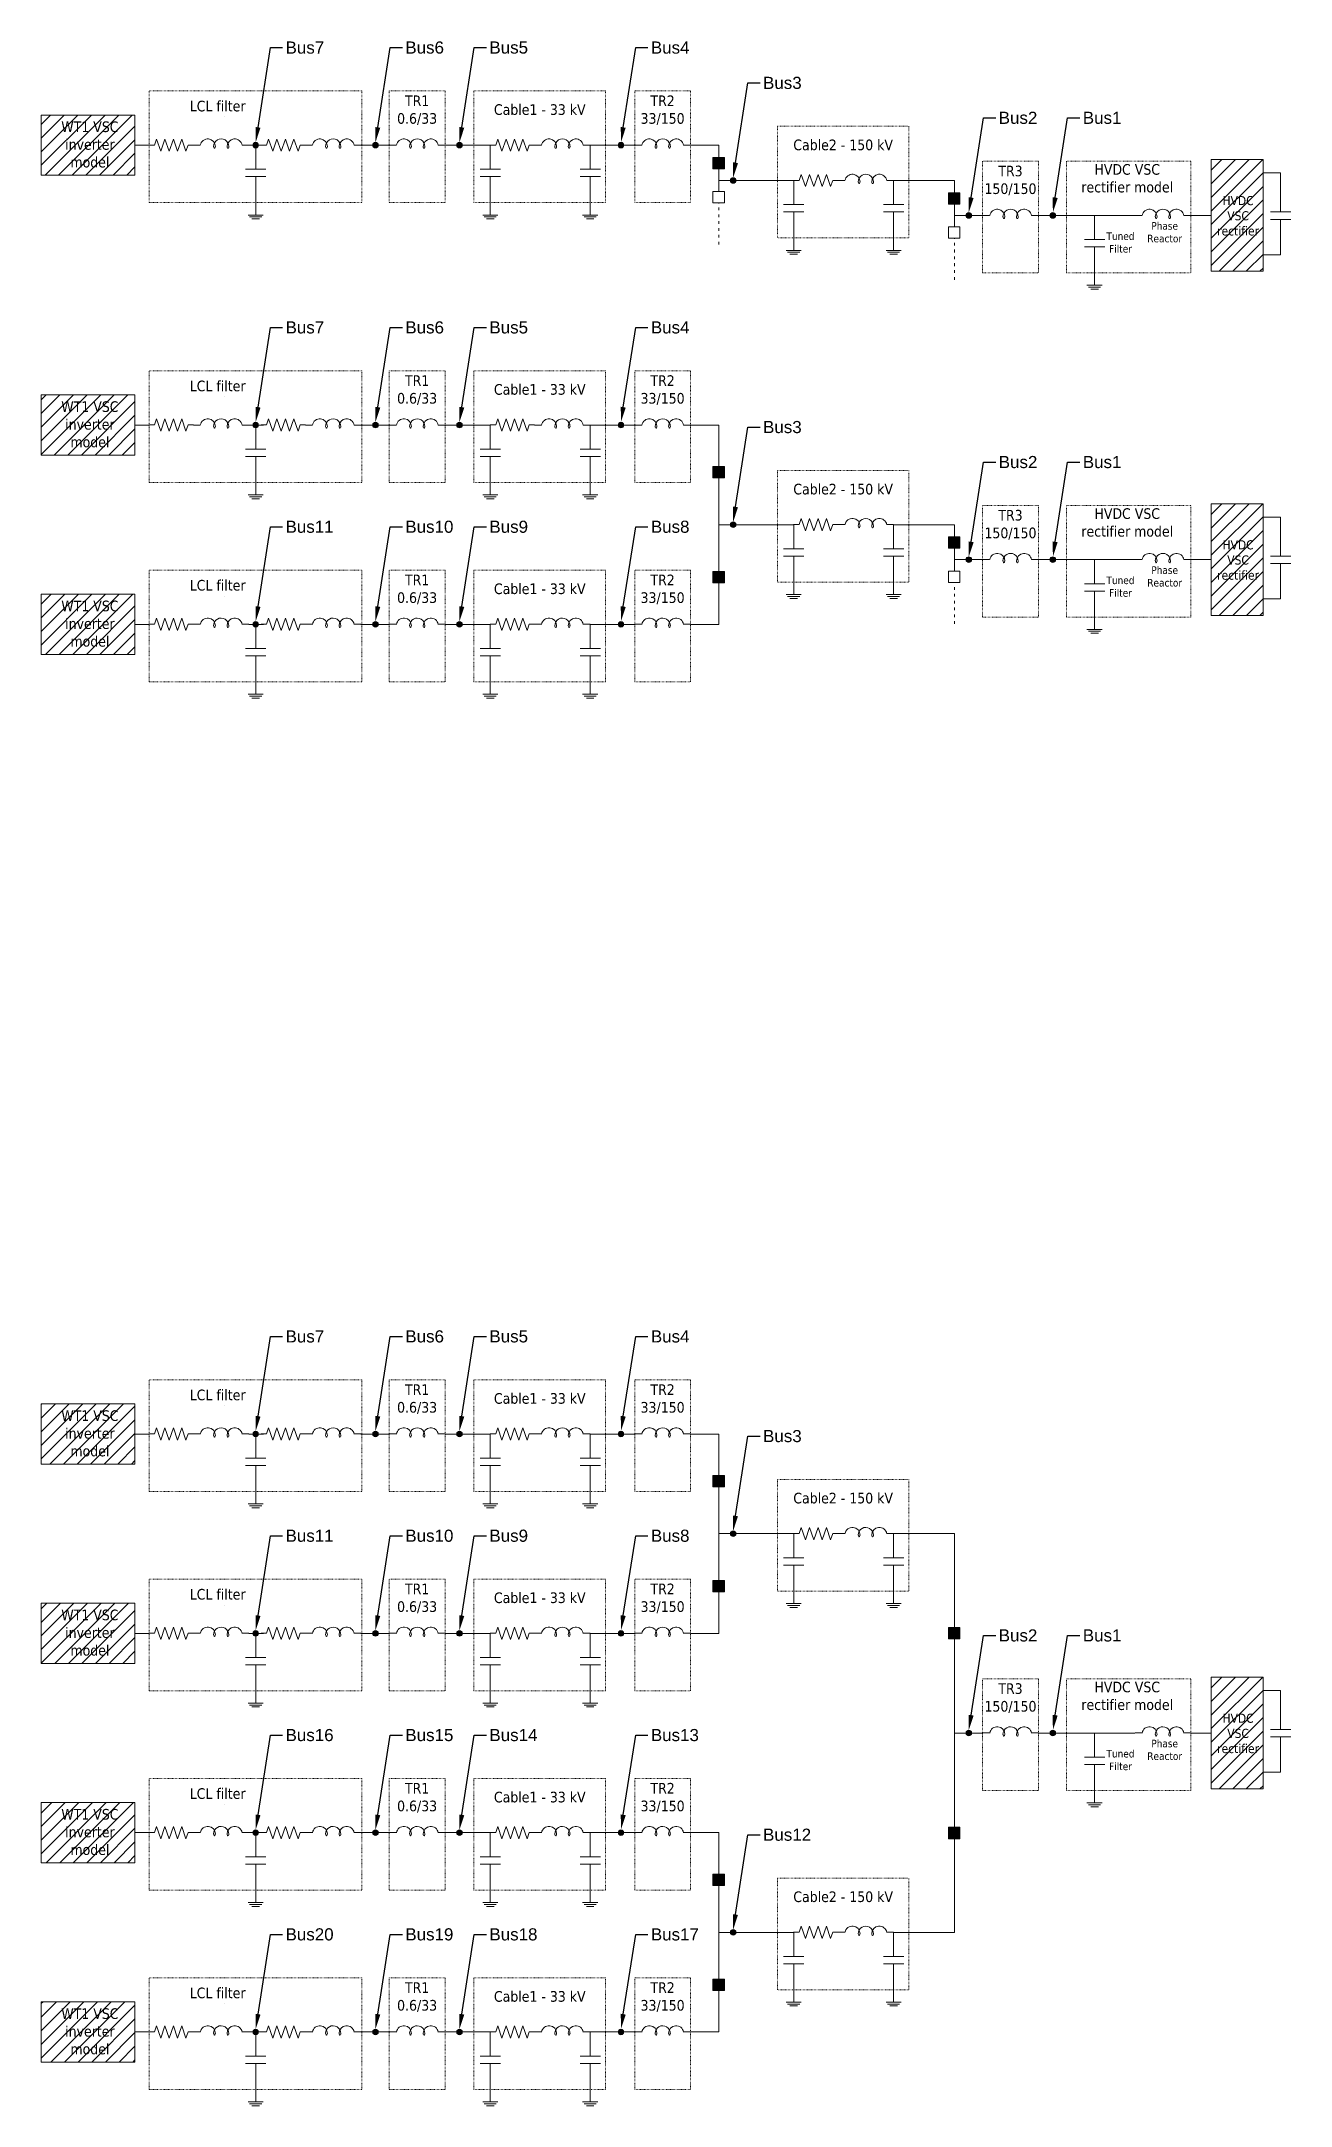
# Model space of a CAD drawing. Header units: millimetres. Extents: x 4328 to 5468, y 449 to 2965.
# Drawn here: x 4458 to 4732, y 2074.9 to 2527.6 of the extents above; entities that cross this region are included whole.
import ezdxf
from ezdxf import colors
from ezdxf.entities.mleader import LeaderData, LeaderLine
from ezdxf.math import Vec2, Vec3

# ---------------------------------------------------------------- set-up
doc = ezdxf.new("R2010")
doc.units = ezdxf.units.MM
doc.linetypes.add('ACAD_ISO03W100', pattern=[30, 12, -18])
doc.layers.get('0').update_dxf_attribs({"lineweight": 18})
doc.layers.add('przypisy', color=7, linetype='ACAD_ISO03W100', lineweight=9)
doc.styles.get("Standard").update_dxf_attribs({"font": 'arial.ttf'})
doc.styles.add('Tahoma', font='tahoma.ttf')
pattern_1 = [(45, (3066.6773, 1619.7054), (-1.4929676, 1.4929676), [])]
pattern_2 = [(45, (3066.6773, 1699.6446), (-1.4929676, 1.4929676), [])]

msp = doc.modelspace()

# ---------------------------------------------------------------- texts
at = {"attachment_point": 5, "style": 'Tahoma'}
for s, width, insert, char_height in [('LCL filter', 94.212, (4496.66, 2513.38), 2.328), ('TR1\\P0.6/33', 94.212, (4540.41, 2512.48), 2.328), ('Cable1 - 33 kV', 94.212, (4567.31, 2512.61), 2.3275), ('TR2\\P33/150', 94.212, (4594.25, 2512.48), 2.328), ('WT1 VSC inverter model', 16.5208, (4468.64, 2504.96), 2.3275), ('Cable2 - 150 kV', 94.212, (4633.85, 2504.87), 2.3275), ('TR3\\P150/150', 94.212, (4670.55, 2497.08), 2.328), ('HVDC VSC rectifier model', 23.2325, (4696.16, 2497.55), 2.3275), ('HVDC\\PVSC\\Prectifier', 19.8691, (4720.47, 2489.33), 1.995), ('Tuned\\PFilter', 94.212, (4694.68, 2483.48), 1.663), ('Phase\\PReactor', 94.212, (4704.37, 2485.73), 1.663), ('TR1\\P0.6/33', 94.212, (4540.41, 2451.12), 2.328), ('TR2\\P33/150', 94.212, (4594.25, 2451.12), 2.328), ('LCL filter', 94.212, (4496.66, 2452.01), 2.328), ('Cable1 - 33 kV', 94.212, (4567.31, 2451.25), 2.3275), ('WT1 VSC inverter model', 15.5002, (4468.64, 2443.6), 2.3275), ('Cable2 - 150 kV', 94.212, (4633.85, 2429.39), 2.3275), ('TR3\\P150/150', 94.212, (4670.55, 2421.6), 2.328), ('HVDC VSC rectifier model', 24.8079, (4696.16, 2422.08), 2.3275), ('HVDC\\PVSC\\Prectifier', 19.8691, (4720.47, 2413.85), 1.995), ('LCL filter', 94.212, (4496.66, 2408.31), 2.328), ('TR1\\P0.6/33', 94.212, (4540.41, 2407.41), 2.328), ('Cable1 - 33 kV', 94.212, (4567.31, 2407.54), 2.3275), ('TR2\\P33/150', 94.212, (4594.25, 2407.41), 2.328), ('Tuned\\PFilter', 94.212, (4694.68, 2408.01), 1.663), ('Phase\\PReactor', 94.212, (4704.37, 2410.25), 1.663), ('WT1 VSC inverter model', 16.8227, (4468.64, 2399.89), 2.3275), ('LCL filter', 94.212, (4496.66, 2230.77), 2.328), ('TR1\\P0.6/33', 94.212, (4540.41, 2229.87), 2.328), ('TR2\\P33/150', 94.212, (4594.25, 2229.87), 2.328), ('WT1 VSC inverter model', 14.7696, (4468.64, 2222.35), 2.3275), ('Cable1 - 33 kV', 94.212, (4567.31, 2230), 2.3275), ('Cable2 - 150 kV', 94.212, (4633.85, 2208.15), 2.3275), ('LCL filter', 94.212, (4496.66, 2187.06), 2.328), ('TR1\\P0.6/33', 94.212, (4540.41, 2186.17), 2.328), ('Cable1 - 33 kV', 94.212, (4567.31, 2186.3), 2.3275), ('TR2\\P33/150', 94.212, (4594.25, 2186.17), 2.328), ('WT1 VSC inverter model', 15.9428, (4468.64, 2178.65), 2.3275), ('TR3\\P150/150', 94.212, (4670.55, 2164.31), 2.328), ('HVDC VSC rectifier model', 25.4939, (4696.16, 2164.79), 2.3275), ('HVDC\\PVSC\\Prectifier', 19.8691, (4720.47, 2156.56), 1.995), ('Phase\\PReactor', 94.212, (4704.37, 2152.96), 1.663), ('Tuned\\PFilter', 94.212, (4694.68, 2150.72), 1.663), ('TR1\\P0.6/33', 94.212, (4540.41, 2142.46), 2.328), ('TR2\\P33/150', 94.212, (4594.25, 2142.46), 2.328), ('LCL filter', 94.212, (4496.66, 2143.36), 2.328), ('Cable1 - 33 kV', 94.212, (4567.31, 2142.59), 2.3275), ('WT1 VSC inverter model', 14.183, (4468.64, 2134.94), 2.3275), ('Cable2 - 150 kV', 94.212, (4633.85, 2120.74), 2.3275), ('LCL filter', 94.212, (4496.66, 2099.65), 2.328), ('TR1\\P0.6/33', 94.212, (4540.41, 2098.75), 2.328), ('TR2\\P33/150', 94.212, (4594.25, 2098.75), 2.328), ('WT1 VSC inverter model', 13.5964, (4468.64, 2091.23), 2.3275), ('Cable1 - 33 kV', 94.212, (4567.31, 2098.88), 2.3275)]:
    msp.add_mtext_dynamic_manual_height_columns(s, width=width, gutter_width=12.5, heights=[0], dxfattribs=dict(at, insert=insert, char_height=char_height))

# ---------------------------------------------------------------- blocks, each defined once
blk = doc.blocks.new('kondensator')
for p, q in [((3373.5, 1419.1), (3378, 1419.1)), ((3378, 1419.1), (3389.4, 1419.1)), ((3389.4, 1425.8), (3389.4, 1412.4)), ((3394.3, 1425.8), (3394.3, 1412.4)), ((3394.3, 1419.1), (3405.7, 1419.1)), ((3405.7, 1419.1), (3410.1, 1419.1))]:
    blk.add_line(p, q)
blk = doc.blocks.new('uziemienie')
for p, q in [((3391.8, 1403.2), (3391.8, 1393.7)), ((3386.8, 1393.7), (3396.8, 1393.7)), ((3387.8, 1392.5), (3395.8, 1392.5)), ((3389.3, 1391.2), (3394.3, 1391.2))]:
    blk.add_line(p, q)
blk = doc.blocks.new('rezystor')
for p, q in [((3373.5, 1435), (3378, 1435)), ((3378, 1435), (3379.7, 1430)), ((3379.7, 1430), (3383.2, 1440)), ((3383.2, 1440), (3386.6, 1430)), ((3386.6, 1430), (3390.1, 1440)), ((3390.1, 1440), (3393.6, 1430)), ((3393.6, 1430), (3397, 1440)), ((3397, 1440), (3400.5, 1430)), ((3400.5, 1430), (3404, 1440)), ((3404, 1440), (3405.7, 1435)), ((3405.7, 1435), (3410.1, 1435))]:
    blk.add_line(p, q)
blk = doc.blocks.new('cewka')
for p, q in [((3373.5, 1451.9), (3378, 1451.9)), ((3405.6, 1451.9), (3410.1, 1451.9))]:
    blk.add_line(p, q)
for centre, radius, start, end in [((3383, 1451), 5, 358.7609, 170.1938), ((3391.8, 1451), 5, 358.7609, 180), ((3400.7, 1451), 5, 9.8062, 180), ((3396.3, 1451), 0.575, 349.1583, 10.8417)]:
    blk.add_arc(centre, radius, start, end)
for centre in [(3387.4, 1451), (3396.3, 1451)]:
    blk.add_ellipse(centre, major_axis=(0, -1.2), ratio=0.473983, start_param=4.712389, end_param=7.853982)

# ---------------------------------------------------------------- hatches: boundary and pattern name
at = {"transparency": 33554534}
h = msp.add_hatch(dxfattribs=at)
h.set_pattern_fill('ANSI31', color=256, scale=0.665)
h.set_pattern_definition(pattern_1)
h.paths.add_polyline_path([(4457.98, 2498.24), (4478.52, 2498.24), (4478.52, 2511.42), (4457.98, 2511.42)])
h.paths.add_polyline_path([(4461.5, 2498.62), (4475.79, 2498.62), (4475.79, 2511.53), (4461.5, 2511.53)], flags=9)
h = msp.add_hatch(color=256)
edge = h.paths.add_edge_path()
edge.add_arc((4505, 2504.83), 0.613, 0, 360)
h = msp.add_hatch(color=256)
edge = h.paths.add_edge_path()
edge.add_arc((4531.27, 2504.83), 0.613, 0, 360)
h = msp.add_hatch(color=256)
edge = h.paths.add_edge_path()
edge.add_arc((4549.7, 2504.83), 0.613, 0, 360)
h = msp.add_hatch(color=256)
edge = h.paths.add_edge_path()
edge.add_arc((4585.11, 2504.83), 0.613, 0, 360)
at = {"true_color": 0x939598}
h = msp.add_hatch(color=252, dxfattribs=at)
h.dxf.hatch_style = 1
h.paths.add_polyline_path([(4607.8, 2502.14), (4605.3, 2502.14), (4605.3, 2499.65), (4607.8, 2499.65)])
at = {"transparency": 33554534}
h = msp.add_hatch(dxfattribs=at)
h.set_pattern_fill('ANSI31', color=256, scale=0.665)
h.set_pattern_definition([(45, (3114.5385, 1457.66), (-1.4929676, 1.4929676), [])])
h.paths.add_polyline_path([(4725.97, 2501.67), (4714.59, 2501.67), (4714.59, 2477.17), (4725.97, 2477.17)])
h.paths.add_polyline_path([(4715.3, 2483.87), (4725.47, 2483.87), (4725.47, 2494.97), (4715.3, 2494.97)], flags=24)
h = msp.add_hatch(color=256)
edge = h.paths.add_edge_path()
edge.add_arc((4609.73, 2497.08), 0.613, 0, 360)
at = {"true_color": 0x939598}
h = msp.add_hatch(color=252, dxfattribs=at)
h.dxf.hatch_style = 1
h.paths.add_polyline_path([(4659.48, 2494.4), (4656.99, 2494.4), (4656.99, 2491.9), (4659.48, 2491.9)])
h = msp.add_hatch(color=256)
edge = h.paths.add_edge_path()
edge.add_arc((4661.41, 2489.42), 0.613, 0, 360)
h = msp.add_hatch(color=256)
edge = h.paths.add_edge_path()
edge.add_arc((4679.85, 2489.42), 0.613, 0, 360)
at = {"transparency": 33554534}
h = msp.add_hatch(dxfattribs=at)
h.set_pattern_fill('ANSI31', color=256, scale=0.665)
h.set_pattern_definition(pattern_2)
h.paths.add_polyline_path([(4478.52, 2436.88), (4478.52, 2450.05), (4457.98, 2450.05), (4457.98, 2436.88)])
h.paths.add_polyline_path([(4461.5, 2437.25), (4475.79, 2437.25), (4475.79, 2450.16), (4461.5, 2450.16)], flags=9)
h = msp.add_hatch(color=256)
edge = h.paths.add_edge_path()
edge.add_arc((4505, 2443.46), 0.613, 0, 360)
h = msp.add_hatch(color=256)
edge = h.paths.add_edge_path()
edge.add_arc((4531.27, 2443.46), 0.613, 0, 360)
h = msp.add_hatch(color=256)
edge = h.paths.add_edge_path()
edge.add_arc((4549.7, 2443.46), 0.613, 0, 360)
h = msp.add_hatch(color=256)
edge = h.paths.add_edge_path()
edge.add_arc((4585.11, 2443.46), 0.613, 0, 360)
at = {"true_color": 0x939598}
h = msp.add_hatch(color=252, dxfattribs=at)
h.dxf.hatch_style = 1
h.paths.add_polyline_path([(4607.8, 2434.37), (4605.3, 2434.37), (4605.3, 2431.87), (4607.8, 2431.87)])
h = msp.add_hatch(color=256)
edge = h.paths.add_edge_path()
edge.add_arc((4609.73, 2421.61), 0.613, 0, 360)
at = {"transparency": 33554534}
h = msp.add_hatch(dxfattribs=at)
h.set_pattern_fill('ANSI31', color=256, scale=0.665)
h.set_pattern_definition([(45, (3114.5385, 1382.1855), (-1.4929676, 1.4929676), [])])
h.paths.add_polyline_path([(4725.97, 2426.2), (4714.59, 2426.2), (4714.59, 2401.7), (4725.97, 2401.7)])
h.paths.add_polyline_path([(4715.3, 2408.4), (4725.47, 2408.4), (4725.47, 2419.49), (4715.3, 2419.49)], flags=24)
at = {"true_color": 0x939598}
h = msp.add_hatch(color=252, dxfattribs=at)
h.dxf.hatch_style = 1
h.paths.add_polyline_path([(4659.48, 2418.92), (4656.99, 2418.92), (4656.99, 2416.43), (4659.48, 2416.43)])
h = msp.add_hatch(color=256)
edge = h.paths.add_edge_path()
edge.add_arc((4661.41, 2413.95), 0.613, 0, 360)
h = msp.add_hatch(color=256)
edge = h.paths.add_edge_path()
edge.add_arc((4679.85, 2413.95), 0.613, 0, 360)
h = msp.add_hatch(color=252, dxfattribs=at)
h.dxf.hatch_style = 1
h.paths.add_polyline_path([(4607.8, 2411.35), (4605.3, 2411.35), (4605.3, 2408.85), (4607.8, 2408.85)])
at = {"transparency": 33554534}
h = msp.add_hatch(dxfattribs=at)
h.set_pattern_fill('ANSI31', color=256, scale=0.665)
h.set_pattern_definition(pattern_2)
h.paths.add_polyline_path([(4457.98, 2393.17), (4478.52, 2393.17), (4478.52, 2406.34), (4457.98, 2406.34)])
h.paths.add_polyline_path([(4461.5, 2393.55), (4475.79, 2393.55), (4475.79, 2406.45), (4461.5, 2406.45)], flags=9)
h = msp.add_hatch(color=256)
edge = h.paths.add_edge_path()
edge.add_arc((4505, 2399.76), 0.613, 0, 360)
h = msp.add_hatch(color=256)
edge = h.paths.add_edge_path()
edge.add_arc((4531.27, 2399.76), 0.613, 0, 360)
h = msp.add_hatch(color=256)
edge = h.paths.add_edge_path()
edge.add_arc((4549.7, 2399.76), 0.613, 0, 360)
h = msp.add_hatch(color=256)
edge = h.paths.add_edge_path()
edge.add_arc((4585.11, 2399.76), 0.613, 0, 360)
h = msp.add_hatch(dxfattribs=at)
h.set_pattern_fill('ANSI31', color=256, scale=0.665)
h.set_pattern_definition(pattern_1)
h.paths.add_polyline_path([(4457.98, 2215.63), (4478.52, 2215.63), (4478.52, 2228.81), (4457.98, 2228.81)])
h.paths.add_polyline_path([(4461.5, 2216.01), (4475.79, 2216.01), (4475.79, 2228.92), (4461.5, 2228.92)], flags=9)
h = msp.add_hatch(color=256)
edge = h.paths.add_edge_path()
edge.add_arc((4505, 2222.22), 0.613, 0, 360)
h = msp.add_hatch(color=256)
edge = h.paths.add_edge_path()
edge.add_arc((4531.27, 2222.22), 0.613, 0, 360)
h = msp.add_hatch(color=256)
edge = h.paths.add_edge_path()
edge.add_arc((4549.7, 2222.22), 0.613, 0, 360)
h = msp.add_hatch(color=256)
edge = h.paths.add_edge_path()
edge.add_arc((4585.11, 2222.22), 0.613, 0, 360)
at = {"true_color": 0x939598}
h = msp.add_hatch(color=252, dxfattribs=at)
h.dxf.hatch_style = 1
h.paths.add_polyline_path([(4607.8, 2213.12), (4605.3, 2213.12), (4605.3, 2210.63), (4607.8, 2210.63)])
h = msp.add_hatch(color=256)
edge = h.paths.add_edge_path()
edge.add_arc((4609.73, 2200.37), 0.613, 0, 360)
h = msp.add_hatch(color=252, dxfattribs=at)
h.dxf.hatch_style = 1
h.paths.add_polyline_path([(4607.8, 2190.1), (4605.3, 2190.1), (4605.3, 2187.61), (4607.8, 2187.61)])
at = {"transparency": 33554534}
h = msp.add_hatch(dxfattribs=at)
h.set_pattern_fill('ANSI31', color=256, scale=0.665)
h.set_pattern_definition(pattern_1)
h.paths.add_polyline_path([(4457.98, 2171.92), (4478.52, 2171.92), (4478.52, 2185.1), (4457.98, 2185.1)])
h.paths.add_polyline_path([(4461.5, 2172.3), (4475.79, 2172.3), (4475.79, 2185.21), (4461.5, 2185.21)], flags=9)
h = msp.add_hatch(color=256)
edge = h.paths.add_edge_path()
edge.add_arc((4505, 2178.51), 0.613, 0, 360)
h = msp.add_hatch(color=256)
edge = h.paths.add_edge_path()
edge.add_arc((4531.27, 2178.51), 0.613, 0, 360)
h = msp.add_hatch(color=256)
edge = h.paths.add_edge_path()
edge.add_arc((4549.7, 2178.51), 0.613, 0, 360)
h = msp.add_hatch(color=256)
edge = h.paths.add_edge_path()
edge.add_arc((4585.11, 2178.51), 0.613, 0, 360)
at = {"true_color": 0x939598}
h = msp.add_hatch(color=252, dxfattribs=at)
h.dxf.hatch_style = 1
h.paths.add_polyline_path([(4659.48, 2179.83), (4656.99, 2179.83), (4656.99, 2177.33), (4659.48, 2177.33)])
at = {"transparency": 33554534}
h = msp.add_hatch(dxfattribs=at)
h.set_pattern_fill('ANSI31', color=256, scale=0.665)
h.set_pattern_definition([(45, (3114.5385, 1124.896), (-1.4929676, 1.4929676), [])])
h.paths.add_polyline_path([(4725.97, 2168.91), (4714.59, 2168.91), (4714.59, 2144.41), (4725.97, 2144.41)])
h.paths.add_polyline_path([(4715.3, 2151.11), (4725.47, 2151.11), (4725.47, 2162.21), (4715.3, 2162.21)], flags=24)
h = msp.add_hatch(color=256)
edge = h.paths.add_edge_path()
edge.add_arc((4661.41, 2156.66), 0.613, 0, 360)
h = msp.add_hatch(color=256)
edge = h.paths.add_edge_path()
edge.add_arc((4679.85, 2156.66), 0.613, 0, 360)
h = msp.add_hatch(dxfattribs=at)
h.set_pattern_fill('ANSI31', color=256, scale=0.665)
h.set_pattern_definition(pattern_1)
h.paths.add_polyline_path([(4457.98, 2128.22), (4478.52, 2128.22), (4478.52, 2141.39), (4457.98, 2141.39)])
h.paths.add_polyline_path([(4461.5, 2128.6), (4475.79, 2128.6), (4475.79, 2141.5), (4461.5, 2141.5)], flags=9)
h = msp.add_hatch(color=256)
edge = h.paths.add_edge_path()
edge.add_arc((4505, 2134.81), 0.613, 0, 360)
h = msp.add_hatch(color=256)
edge = h.paths.add_edge_path()
edge.add_arc((4531.27, 2134.81), 0.613, 0, 360)
h = msp.add_hatch(color=256)
edge = h.paths.add_edge_path()
edge.add_arc((4549.7, 2134.81), 0.613, 0, 360)
h = msp.add_hatch(color=256)
edge = h.paths.add_edge_path()
edge.add_arc((4585.11, 2134.81), 0.613, 0, 360)
at = {"true_color": 0x939598}
h = msp.add_hatch(color=252, dxfattribs=at)
h.dxf.hatch_style = 1
h.paths.add_polyline_path([(4659.48, 2135.98), (4656.99, 2135.98), (4656.99, 2133.49), (4659.48, 2133.49)])
h = msp.add_hatch(color=252, dxfattribs=at)
h.dxf.hatch_style = 1
h.paths.add_polyline_path([(4607.8, 2125.71), (4605.3, 2125.71), (4605.3, 2123.22), (4607.8, 2123.22)])
h = msp.add_hatch(color=256)
edge = h.paths.add_edge_path()
edge.add_arc((4609.73, 2112.95), 0.613, 0, 360)
h = msp.add_hatch(color=252, dxfattribs=at)
h.dxf.hatch_style = 1
h.paths.add_polyline_path([(4607.8, 2102.69), (4605.3, 2102.69), (4605.3, 2100.19), (4607.8, 2100.19)])
at = {"transparency": 33554534}
h = msp.add_hatch(dxfattribs=at)
h.set_pattern_fill('ANSI31', color=256, scale=0.665)
h.set_pattern_definition(pattern_1)
h.paths.add_polyline_path([(4457.98, 2084.51), (4478.52, 2084.51), (4478.52, 2097.69), (4457.98, 2097.69)])
h.paths.add_polyline_path([(4461.5, 2084.89), (4475.79, 2084.89), (4475.79, 2097.8), (4461.5, 2097.8)], flags=9)
h = msp.add_hatch(color=256)
edge = h.paths.add_edge_path()
edge.add_arc((4505, 2091.1), 0.613, 0, 360)
h = msp.add_hatch(color=256)
edge = h.paths.add_edge_path()
edge.add_arc((4531.27, 2091.1), 0.613, 0, 360)
h = msp.add_hatch(color=256)
edge = h.paths.add_edge_path()
edge.add_arc((4549.7, 2091.1), 0.613, 0, 360)
h = msp.add_hatch(color=256)
edge = h.paths.add_edge_path()
edge.add_arc((4585.11, 2091.1), 0.613, 0, 360)

# ---------------------------------------------------------------- linework, layer by layer
for p, q in [((4478.52, 2504.83), (4481.61, 2504.83)), ((4503.52, 2504.83), (4506.7, 2504.83)), ((4528.09, 2504.83), (4531.27, 2504.83)), ((4531.27, 2504.83), (4534.36, 2504.83)), ((4546.53, 2504.83), (4549.7, 2504.83)), ((4549.7, 2504.83), (4556.45, 2504.83)), ((4578.36, 2504.83), (4585.11, 2504.83)), ((4585.11, 2504.83), (4588.2, 2504.83)), ((4600.37, 2504.83), (4606.55, 2504.83)), ((4606.55, 2504.83), (4606.55, 2502.14)), ((4606.55, 2499.65), (4606.55, 2494.65)), ((4729.79, 2498.76), (4725.97, 2498.76)), ((4729.79, 2495.45), (4729.79, 2498.76)), ((4606.55, 2497.08), (4619.91, 2497.08)), ((4619.91, 2497.08), (4623, 2497.08)), ((4644.91, 2497.08), (4648.09, 2497.08)), ((4648.09, 2497.08), (4658.24, 2497.08)), ((4658.24, 2497.08), (4658.24, 2486.9)), ((4658.24, 2489.42), (4661.41, 2489.42)), ((4661.41, 2489.42), (4664.5, 2489.42)), ((4676.67, 2489.42), (4679.85, 2489.42)), ((4679.85, 2489.42), (4697.84, 2489.42)), ((4710.08, 2489.42), (4714.59, 2489.42)), ((4729.79, 2480.8), (4725.97, 2480.8)), ((4729.79, 2483.28), (4729.79, 2480.8)), ((4478.52, 2443.46), (4481.61, 2443.46)), ((4503.52, 2443.46), (4506.7, 2443.46)), ((4528.09, 2443.46), (4531.27, 2443.46)), ((4531.27, 2443.46), (4534.36, 2443.46)), ((4546.53, 2443.46), (4549.7, 2443.46)), ((4549.7, 2443.46), (4556.45, 2443.46)), ((4578.36, 2443.46), (4585.11, 2443.46)), ((4585.11, 2443.46), (4588.2, 2443.46)), ((4600.37, 2443.46), (4606.55, 2443.46)), ((4606.55, 2443.46), (4606.55, 2434.37)), ((4606.55, 2431.87), (4606.55, 2421.61)), ((4729.79, 2423.28), (4725.97, 2423.28)), ((4729.79, 2419.98), (4729.79, 2423.28)), ((4606.55, 2421.61), (4619.91, 2421.61)), ((4606.55, 2411.35), (4606.55, 2421.61)), ((4619.91, 2421.61), (4623, 2421.61)), ((4644.91, 2421.61), (4648.09, 2421.61)), ((4648.09, 2421.61), (4658.24, 2421.61)), ((4658.24, 2421.61), (4658.24, 2418.92)), ((4658.24, 2416.43), (4658.24, 2411.43)), ((4658.24, 2413.95), (4661.41, 2413.95)), ((4661.41, 2413.95), (4664.5, 2413.95)), ((4676.67, 2413.95), (4679.85, 2413.95)), ((4679.85, 2413.95), (4697.84, 2413.95)), ((4710.08, 2413.95), (4714.59, 2413.95)), ((4606.55, 2399.76), (4606.55, 2408.85)), ((4729.79, 2405.33), (4725.97, 2405.33)), ((4729.79, 2407.81), (4729.79, 2405.33)), ((4478.52, 2399.76), (4481.61, 2399.76)), ((4503.52, 2399.76), (4506.7, 2399.76)), ((4528.09, 2399.76), (4531.27, 2399.76)), ((4531.27, 2399.76), (4534.36, 2399.76)), ((4546.53, 2399.76), (4549.7, 2399.76)), ((4549.7, 2399.76), (4556.45, 2399.76)), ((4578.36, 2399.76), (4585.11, 2399.76)), ((4585.11, 2399.76), (4588.2, 2399.76)), ((4600.37, 2399.76), (4606.55, 2399.76)), ((4478.52, 2222.22), (4481.61, 2222.22)), ((4503.52, 2222.22), (4506.7, 2222.22)), ((4528.09, 2222.22), (4531.27, 2222.22)), ((4531.27, 2222.22), (4534.36, 2222.22)), ((4546.53, 2222.22), (4549.7, 2222.22)), ((4549.7, 2222.22), (4556.45, 2222.22)), ((4578.36, 2222.22), (4585.11, 2222.22)), ((4585.11, 2222.22), (4588.2, 2222.22)), ((4600.37, 2222.22), (4606.55, 2222.22)), ((4606.55, 2222.22), (4606.55, 2213.12)), ((4606.55, 2210.63), (4606.55, 2200.37)), ((4606.55, 2200.37), (4619.91, 2200.37)), ((4606.55, 2190.1), (4606.55, 2200.37)), ((4619.91, 2200.37), (4623, 2200.37)), ((4644.91, 2200.37), (4648.09, 2200.37)), ((4648.09, 2200.37), (4658.24, 2200.37)), ((4658.24, 2200.37), (4658.24, 2179.83)), ((4606.55, 2178.51), (4606.55, 2187.61)), ((4478.52, 2178.51), (4481.61, 2178.51)), ((4503.52, 2178.51), (4506.7, 2178.51)), ((4528.09, 2178.51), (4531.27, 2178.51)), ((4531.27, 2178.51), (4534.36, 2178.51)), ((4546.53, 2178.51), (4549.7, 2178.51)), ((4549.7, 2178.51), (4556.45, 2178.51)), ((4578.36, 2178.51), (4585.11, 2178.51)), ((4585.11, 2178.51), (4588.2, 2178.51)), ((4600.37, 2178.51), (4606.55, 2178.51)), ((4658.24, 2177.33), (4658.24, 2156.66)), ((4729.79, 2165.99), (4725.97, 2165.99)), ((4729.79, 2162.69), (4729.79, 2165.99)), ((4658.24, 2156.66), (4661.41, 2156.66)), ((4658.24, 2135.98), (4658.24, 2156.66)), ((4661.41, 2156.66), (4664.5, 2156.66)), ((4676.67, 2156.66), (4679.85, 2156.66)), ((4679.85, 2156.66), (4697.84, 2156.66)), ((4710.08, 2156.66), (4714.59, 2156.66)), ((4729.79, 2150.52), (4729.79, 2148.04)), ((4729.79, 2148.04), (4725.97, 2148.04)), ((4478.52, 2134.81), (4481.61, 2134.81)), ((4503.52, 2134.81), (4506.7, 2134.81)), ((4528.09, 2134.81), (4531.27, 2134.81)), ((4531.27, 2134.81), (4534.36, 2134.81)), ((4546.53, 2134.81), (4549.7, 2134.81)), ((4549.7, 2134.81), (4556.45, 2134.81)), ((4578.36, 2134.81), (4585.11, 2134.81)), ((4585.11, 2134.81), (4588.2, 2134.81)), ((4600.37, 2134.81), (4606.55, 2134.81)), ((4606.55, 2134.81), (4606.55, 2125.71)), ((4658.24, 2112.95), (4658.24, 2133.49)), ((4606.55, 2123.22), (4606.55, 2112.95)), ((4606.55, 2112.95), (4619.91, 2112.95)), ((4606.55, 2102.69), (4606.55, 2112.95)), ((4619.91, 2112.95), (4623, 2112.95)), ((4644.91, 2112.95), (4648.09, 2112.95)), ((4648.09, 2112.95), (4658.24, 2112.95)), ((4606.55, 2091.1), (4606.55, 2100.19)), ((4478.52, 2091.1), (4481.61, 2091.1)), ((4503.52, 2091.1), (4506.7, 2091.1)), ((4528.09, 2091.1), (4531.27, 2091.1)), ((4531.27, 2091.1), (4534.36, 2091.1)), ((4546.53, 2091.1), (4549.7, 2091.1)), ((4549.7, 2091.1), (4556.45, 2091.1)), ((4578.36, 2091.1), (4585.11, 2091.1)), ((4585.11, 2091.1), (4588.2, 2091.1)), ((4600.37, 2091.1), (4606.55, 2091.1))]:
    msp.add_line(p, q)
for points in [[(4478.52, 2498.24), (4457.98, 2498.24), (4457.98, 2511.42), (4478.52, 2511.42)], [(4498.23, 2511.02), (4498.23, 2511.02)], [(4605.3, 2499.65), (4607.8, 2499.65), (4607.8, 2502.14), (4605.3, 2502.14)], [(4725.97, 2501.67), (4714.59, 2501.67), (4714.59, 2477.17), (4725.97, 2477.17)], [(4605.3, 2494.65), (4607.8, 2494.65), (4607.8, 2492.16), (4605.3, 2492.16)], [(4656.99, 2491.9), (4659.48, 2491.9), (4659.48, 2494.4), (4656.99, 2494.4)], [(4656.99, 2491.9), (4659.48, 2491.9), (4659.48, 2494.4), (4656.99, 2494.4)], [(4656.99, 2486.9), (4659.48, 2486.9), (4659.48, 2484.41), (4656.99, 2484.41)], [(4478.52, 2436.88), (4457.98, 2436.88), (4457.98, 2450.05), (4478.52, 2450.05)], [(4498.23, 2449.65), (4498.23, 2449.65)], [(4605.3, 2431.87), (4607.8, 2431.87), (4607.8, 2434.37), (4605.3, 2434.37)], [(4605.3, 2431.87), (4607.8, 2431.87), (4607.8, 2434.37), (4605.3, 2434.37)], [(4725.97, 2426.2), (4714.59, 2426.2), (4714.59, 2401.7), (4725.97, 2401.7)], [(4656.99, 2416.43), (4659.48, 2416.43), (4659.48, 2418.92), (4656.99, 2418.92)], [(4656.99, 2416.43), (4659.48, 2416.43), (4659.48, 2418.92), (4656.99, 2418.92)], [(4605.3, 2411.35), (4607.8, 2411.35), (4607.8, 2408.85), (4605.3, 2408.85)], [(4605.3, 2408.85), (4607.8, 2408.85), (4607.8, 2411.35), (4605.3, 2411.35)], [(4656.99, 2411.43), (4659.48, 2411.43), (4659.48, 2408.94), (4656.99, 2408.94)], [(4478.52, 2393.17), (4457.98, 2393.17), (4457.98, 2406.34), (4478.52, 2406.34)], [(4498.23, 2405.95), (4498.23, 2405.95)], [(4478.52, 2215.63), (4457.98, 2215.63), (4457.98, 2228.81), (4478.52, 2228.81)], [(4498.23, 2228.41), (4498.23, 2228.41)], [(4605.3, 2210.63), (4607.8, 2210.63), (4607.8, 2213.12), (4605.3, 2213.12)], [(4605.3, 2210.63), (4607.8, 2210.63), (4607.8, 2213.12), (4605.3, 2213.12)], [(4605.3, 2190.1), (4607.8, 2190.1), (4607.8, 2187.61), (4605.3, 2187.61)], [(4605.3, 2187.61), (4607.8, 2187.61), (4607.8, 2190.1), (4605.3, 2190.1)], [(4478.52, 2171.92), (4457.98, 2171.92), (4457.98, 2185.1), (4478.52, 2185.1)], [(4498.23, 2184.7), (4498.23, 2184.7)], [(4656.99, 2179.83), (4659.48, 2179.83), (4659.48, 2177.33), (4656.99, 2177.33)], [(4656.99, 2177.33), (4659.48, 2177.33), (4659.48, 2179.83), (4656.99, 2179.83)], [(4725.97, 2168.91), (4714.59, 2168.91), (4714.59, 2144.41), (4725.97, 2144.41)], [(4478.52, 2128.22), (4457.98, 2128.22), (4457.98, 2141.39), (4478.52, 2141.39)], [(4498.23, 2140.99), (4498.23, 2140.99)], [(4656.99, 2133.49), (4659.48, 2133.49), (4659.48, 2135.98), (4656.99, 2135.98)], [(4656.99, 2133.49), (4659.48, 2133.49), (4659.48, 2135.98), (4656.99, 2135.98)], [(4605.3, 2123.22), (4607.8, 2123.22), (4607.8, 2125.71), (4605.3, 2125.71)], [(4605.3, 2123.22), (4607.8, 2123.22), (4607.8, 2125.71), (4605.3, 2125.71)], [(4605.3, 2102.69), (4607.8, 2102.69), (4607.8, 2100.19), (4605.3, 2100.19)], [(4605.3, 2100.19), (4607.8, 2100.19), (4607.8, 2102.69), (4605.3, 2102.69)], [(4478.52, 2084.51), (4457.98, 2084.51), (4457.98, 2097.69), (4478.52, 2097.69)], [(4498.23, 2097.29), (4498.23, 2097.29)]]:
    msp.add_lwpolyline(points, close=True)
for centre in [(4505, 2504.83), (4531.27, 2504.83), (4549.7, 2504.83), (4585.11, 2504.83), (4609.73, 2497.08), (4661.41, 2489.42), (4679.85, 2489.42), (4505, 2443.46), (4531.27, 2443.46), (4549.7, 2443.46), (4585.11, 2443.46), (4609.73, 2421.61), (4661.41, 2413.95), (4679.85, 2413.95), (4505, 2399.76), (4531.27, 2399.76), (4549.7, 2399.76), (4585.11, 2399.76), (4505, 2222.22), (4531.27, 2222.22), (4549.7, 2222.22), (4585.11, 2222.22), (4609.73, 2200.37), (4505, 2178.51), (4531.27, 2178.51), (4549.7, 2178.51), (4585.11, 2178.51), (4661.41, 2156.66), (4679.85, 2156.66), (4505, 2134.81), (4531.27, 2134.81), (4549.7, 2134.81), (4585.11, 2134.81), (4609.73, 2112.95), (4505, 2091.1), (4531.27, 2091.1), (4549.7, 2091.1), (4585.11, 2091.1)]:
    msp.add_circle(centre, 0.613)
at = {"layer": 'przypisy', "ltscale": 0.05}
for p, q in [((4606.55, 2483.06), (4606.55, 2492.16)), ((4658.24, 2475.32), (4658.24, 2484.41)), ((4658.24, 2399.84), (4658.24, 2408.94))]:
    msp.add_line(p, q, dxfattribs=at)
at = {"layer": 'przypisy', "ltscale": 0.01}
for points in [[(4481.61, 2516.72), (4528.25, 2516.72), (4528.25, 2492.22), (4481.61, 2492.22)], [(4546.53, 2516.72), (4534.28, 2516.72), (4534.28, 2492.22), (4546.53, 2492.22)], [(4552.88, 2516.72), (4581.74, 2516.72), (4581.74, 2492.22), (4552.88, 2492.22)], [(4600.37, 2516.72), (4588.13, 2516.72), (4588.13, 2492.22), (4600.37, 2492.22)], [(4619.43, 2508.98), (4648.28, 2508.98), (4648.28, 2484.48), (4619.43, 2484.48)], [(4676.67, 2501.32), (4664.43, 2501.32), (4664.43, 2476.82), (4676.67, 2476.82)], [(4710.08, 2501.32), (4682.87, 2501.32), (4682.87, 2476.82), (4710.08, 2476.82)], [(4481.61, 2455.36), (4528.25, 2455.36), (4528.25, 2430.86), (4481.61, 2430.86)], [(4546.53, 2455.36), (4534.28, 2455.36), (4534.28, 2430.86), (4546.53, 2430.86)], [(4552.88, 2455.36), (4581.74, 2455.36), (4581.74, 2430.86), (4552.88, 2430.86)], [(4600.37, 2455.36), (4588.13, 2455.36), (4588.13, 2430.86), (4600.37, 2430.86)], [(4619.43, 2433.51), (4648.28, 2433.51), (4648.28, 2409), (4619.43, 2409)], [(4676.67, 2425.84), (4664.43, 2425.84), (4664.43, 2401.34), (4676.67, 2401.34)], [(4710.08, 2425.84), (4682.87, 2425.84), (4682.87, 2401.34), (4710.08, 2401.34)], [(4481.61, 2411.65), (4528.25, 2411.65), (4528.25, 2387.15), (4481.61, 2387.15)], [(4546.53, 2411.65), (4534.28, 2411.65), (4534.28, 2387.15), (4546.53, 2387.15)], [(4552.88, 2411.65), (4581.74, 2411.65), (4581.74, 2387.15), (4552.88, 2387.15)], [(4600.37, 2411.65), (4588.13, 2411.65), (4588.13, 2387.15), (4600.37, 2387.15)], [(4481.61, 2234.11), (4528.25, 2234.11), (4528.25, 2209.61), (4481.61, 2209.61)], [(4546.53, 2234.11), (4534.28, 2234.11), (4534.28, 2209.61), (4546.53, 2209.61)], [(4552.88, 2234.11), (4581.74, 2234.11), (4581.74, 2209.61), (4552.88, 2209.61)], [(4600.37, 2234.11), (4588.13, 2234.11), (4588.13, 2209.61), (4600.37, 2209.61)], [(4619.43, 2212.26), (4648.28, 2212.26), (4648.28, 2187.76), (4619.43, 2187.76)], [(4481.61, 2190.41), (4528.25, 2190.41), (4528.25, 2165.9), (4481.61, 2165.9)], [(4546.53, 2190.41), (4534.28, 2190.41), (4534.28, 2165.9), (4546.53, 2165.9)], [(4552.88, 2190.41), (4581.74, 2190.41), (4581.74, 2165.9), (4552.88, 2165.9)], [(4600.37, 2190.41), (4588.13, 2190.41), (4588.13, 2165.9), (4600.37, 2165.9)], [(4676.67, 2168.55), (4664.43, 2168.55), (4664.43, 2144.05), (4676.67, 2144.05)], [(4710.08, 2168.55), (4682.87, 2168.55), (4682.87, 2144.05), (4710.08, 2144.05)], [(4481.61, 2146.7), (4528.25, 2146.7), (4528.25, 2122.2), (4481.61, 2122.2)], [(4546.53, 2146.7), (4534.28, 2146.7), (4534.28, 2122.2), (4546.53, 2122.2)], [(4552.88, 2146.7), (4581.74, 2146.7), (4581.74, 2122.2), (4552.88, 2122.2)], [(4600.37, 2146.7), (4588.13, 2146.7), (4588.13, 2122.2), (4600.37, 2122.2)], [(4619.43, 2124.85), (4648.28, 2124.85), (4648.28, 2100.34), (4619.43, 2100.34)], [(4481.61, 2102.99), (4528.25, 2102.99), (4528.25, 2078.49), (4481.61, 2078.49)], [(4546.53, 2102.99), (4534.28, 2102.99), (4534.28, 2078.49), (4546.53, 2078.49)], [(4552.88, 2102.99), (4581.74, 2102.99), (4581.74, 2078.49), (4552.88, 2078.49)], [(4600.37, 2102.99), (4588.13, 2102.99), (4588.13, 2078.49), (4600.37, 2078.49)]]:
    msp.add_lwpolyline(points, close=True, dxfattribs=at)

# ---------------------------------------------------------------- block references
for name, p, xscale, yscale, zscale, rotation in [('rezystor', (3584.25, 2886.55), -0.266, 0.266, 0.266, 180), ('kondensator', (4033.16, 3626.53), 0.3325, 0.3325, 0.3325, 270), ('rezystor', (3608.82, 2886.55), -0.266, 0.266, 0.266, 180), ('kondensator', (4084.61, 3626.53), 0.3325, 0.3325, 0.3325, 270), ('rezystor', (3659.09, 2886.55), -0.266, 0.266, 0.266, 180), ('kondensator', (4106.52, 3626.53), 0.3325, 0.3325, 0.3325, 270), ('kondensator', (4151.16, 3618.78), 0.3325, 0.3325, 0.3325, 270), ('rezystor', (3725.64, 2878.81), -0.266, 0.266, 0.266, 180), ('kondensator', (4173.07, 3618.78), 0.3325, 0.3325, 0.3325, 270), ('kondensator', (4257.95, 3617.15), 0.3325, 0.3325, 0.3325, 270), ('kondensator', (4217.15, 3611.12), 0.3325, 0.3325, 0.3325, 270), ('rezystor', (3584.25, 2825.19), -0.266, 0.266, 0.266, 180), ('rezystor', (3608.82, 2825.19), -0.266, 0.266, 0.266, 180), ('rezystor', (3659.09, 2825.19), -0.266, 0.266, 0.266, 180), ('kondensator', (4033.16, 3565.16), 0.3325, 0.3325, 0.3325, 270), ('kondensator', (4084.61, 3565.16), 0.3325, 0.3325, 0.3325, 270), ('kondensator', (4106.52, 3565.16), 0.3325, 0.3325, 0.3325, 270), ('rezystor', (3725.64, 2803.33), -0.266, 0.266, 0.266, 180), ('kondensator', (4151.16, 3543.31), 0.3325, 0.3325, 0.3325, 270), ('kondensator', (4173.07, 3543.31), 0.3325, 0.3325, 0.3325, 270), ('kondensator', (4257.95, 3541.68), 0.3325, 0.3325, 0.3325, 270), ('kondensator', (4217.15, 3535.65), 0.3325, 0.3325, 0.3325, 270), ('rezystor', (3584.25, 2781.48), -0.266, 0.266, 0.266, 180), ('kondensator', (4033.16, 3521.46), 0.3325, 0.3325, 0.3325, 270), ('rezystor', (3608.82, 2781.48), -0.266, 0.266, 0.266, 180), ('kondensator', (4084.61, 3521.46), 0.3325, 0.3325, 0.3325, 270), ('rezystor', (3659.09, 2781.48), -0.266, 0.266, 0.266, 180), ('kondensator', (4106.52, 3521.46), 0.3325, 0.3325, 0.3325, 270), ('rezystor', (3584.25, 2603.94), -0.266, 0.266, 0.266, 180), ('rezystor', (3608.82, 2603.94), -0.266, 0.266, 0.266, 180), ('rezystor', (3659.09, 2603.94), -0.266, 0.266, 0.266, 180), ('kondensator', (4033.16, 3343.92), 0.3325, 0.3325, 0.3325, 270), ('kondensator', (4084.61, 3343.92), 0.3325, 0.3325, 0.3325, 270), ('kondensator', (4106.52, 3343.92), 0.3325, 0.3325, 0.3325, 270), ('kondensator', (4151.16, 3322.06), 0.3325, 0.3325, 0.3325, 270), ('rezystor', (3725.64, 2582.09), -0.266, 0.266, 0.266, 180), ('kondensator', (4173.07, 3322.06), 0.3325, 0.3325, 0.3325, 270), ('rezystor', (3584.25, 2560.23), -0.266, 0.266, 0.266, 180), ('kondensator', (4033.16, 3300.21), 0.3325, 0.3325, 0.3325, 270), ('rezystor', (3608.82, 2560.23), -0.266, 0.266, 0.266, 180), ('kondensator', (4084.61, 3300.21), 0.3325, 0.3325, 0.3325, 270), ('rezystor', (3659.09, 2560.23), -0.266, 0.266, 0.266, 180), ('kondensator', (4106.52, 3300.21), 0.3325, 0.3325, 0.3325, 270), ('kondensator', (4257.95, 3284.39), 0.3325, 0.3325, 0.3325, 270), ('kondensator', (4217.15, 3278.36), 0.3325, 0.3325, 0.3325, 270), ('rezystor', (3584.25, 2516.53), -0.266, 0.266, 0.266, 180), ('kondensator', (4033.16, 3256.5), 0.3325, 0.3325, 0.3325, 270), ('rezystor', (3608.82, 2516.53), -0.266, 0.266, 0.266, 180), ('kondensator', (4084.61, 3256.5), 0.3325, 0.3325, 0.3325, 270), ('rezystor', (3659.09, 2516.53), -0.266, 0.266, 0.266, 180), ('kondensator', (4106.52, 3256.5), 0.3325, 0.3325, 0.3325, 270), ('rezystor', (3725.64, 2494.67), -0.266, 0.266, 0.266, 180), ('kondensator', (4151.16, 3234.65), 0.3325, 0.3325, 0.3325, 270), ('kondensator', (4173.07, 3234.65), 0.3325, 0.3325, 0.3325, 270), ('rezystor', (3584.25, 2472.82), -0.266, 0.266, 0.266, 180), ('rezystor', (3608.82, 2472.82), -0.266, 0.266, 0.266, 180), ('rezystor', (3659.09, 2472.82), -0.266, 0.266, 0.266, 180), ('kondensator', (4033.16, 3212.8), 0.3325, 0.3325, 0.3325, 270), ('kondensator', (4084.61, 3212.8), 0.3325, 0.3325, 0.3325, 270), ('kondensator', (4106.52, 3212.8), 0.3325, 0.3325, 0.3325, 270)]:
    msp.add_blockref(name, p, dxfattribs=dict(xscale=xscale, yscale=yscale, zscale=zscale, rotation=rotation))
at = {"xscale": 0.3325, "yscale": 0.3325, "zscale": 0.3325}
for name, p in [('cewka', (3369.65, 2022.08)), ('cewka', (3394.22, 2022.08)), ('cewka', (3412.66, 2022.08)), ('cewka', (3444.49, 2022.08)), ('cewka', (3466.5, 2022.08)), ('cewka', (3511.04, 2014.33)), ('uziemienie', (3377.23, 2026.1)), ('uziemienie', (3428.68, 2026.1)), ('uziemienie', (3450.59, 2026.1)), ('cewka', (3542.8, 2006.67)), ('cewka', (3576.21, 2006.67)), ('uziemienie', (3495.23, 2018.36)), ('uziemienie', (3517.14, 2018.36)), ('uziemienie', (3561.22, 2010.7)), ('cewka', (3369.65, 1960.71)), ('cewka', (3394.22, 1960.71)), ('cewka', (3412.66, 1960.71)), ('cewka', (3444.49, 1960.71)), ('cewka', (3466.5, 1960.71)), ('uziemienie', (3377.23, 1964.74)), ('uziemienie', (3428.68, 1964.74)), ('uziemienie', (3450.59, 1964.74)), ('cewka', (3511.04, 1938.86)), ('cewka', (3542.8, 1931.2)), ('cewka', (3576.21, 1931.2)), ('uziemienie', (3495.23, 1942.88)), ('uziemienie', (3517.14, 1942.88)), ('cewka', (3369.65, 1917.01)), ('cewka', (3394.22, 1917.01)), ('cewka', (3412.66, 1917.01)), ('cewka', (3444.49, 1917.01)), ('cewka', (3466.5, 1917.01)), ('uziemienie', (3561.22, 1935.22)), ('uziemienie', (3377.23, 1921.03)), ('uziemienie', (3428.68, 1921.03)), ('uziemienie', (3450.59, 1921.03)), ('cewka', (3369.65, 1739.47)), ('cewka', (3394.22, 1739.47)), ('cewka', (3412.66, 1739.47)), ('cewka', (3444.49, 1739.47)), ('cewka', (3466.5, 1739.47)), ('uziemienie', (3377.23, 1743.49)), ('uziemienie', (3428.68, 1743.49)), ('uziemienie', (3450.59, 1743.49)), ('cewka', (3511.04, 1717.62)), ('uziemienie', (3495.23, 1721.64)), ('uziemienie', (3517.14, 1721.64)), ('cewka', (3369.65, 1695.76)), ('cewka', (3394.22, 1695.76)), ('cewka', (3412.66, 1695.76)), ('cewka', (3444.49, 1695.76)), ('cewka', (3466.5, 1695.76)), ('uziemienie', (3377.23, 1699.79)), ('uziemienie', (3428.68, 1699.79)), ('uziemienie', (3450.59, 1699.79)), ('cewka', (3542.8, 1673.91)), ('cewka', (3576.21, 1673.91)), ('uziemienie', (3561.22, 1677.93)), ('cewka', (3369.65, 1652.06)), ('cewka', (3394.22, 1652.06)), ('cewka', (3412.66, 1652.06)), ('cewka', (3444.49, 1652.06)), ('cewka', (3466.5, 1652.06)), ('uziemienie', (3377.23, 1656.08)), ('uziemienie', (3428.68, 1656.08)), ('uziemienie', (3450.59, 1656.08)), ('cewka', (3511.04, 1630.2)), ('uziemienie', (3495.23, 1634.23)), ('uziemienie', (3517.14, 1634.23)), ('cewka', (3369.65, 1608.35)), ('cewka', (3394.22, 1608.35)), ('cewka', (3412.66, 1608.35)), ('cewka', (3444.49, 1608.35)), ('cewka', (3466.5, 1608.35)), ('uziemienie', (3377.23, 1612.37)), ('uziemienie', (3428.68, 1612.37)), ('uziemienie', (3450.59, 1612.37))]:
    msp.add_blockref(name, p, dxfattribs=at)

msp.set_redraw_order([(e.dxf.handle, doc.entitydb.next_handle()) for e in msp.query("TEXT MTEXT ATTDEF DIMENSION ARC_DIMENSION")])  # texts and dimensions are drawn at this point

# ---------------------------------------------------------------- leaders
ml = msp.add_multileader_mtext('Standard')
ml.set_content('Bus7', color=256)
ml.set_leader_properties()
ml.build(insert=Vec2(0, 0))
ml.multileader.update_dxf_attribs({"arrow_head_size": 3.33})
ctx = ml.context
ctx.base_point, ctx.char_height, ctx.arrow_head_size, ctx.landing_gap_size, ctx.plane_origin = Vec3(4510.9, 2526.21), 2.66, 3.33, 0.665, Vec3(4505, 2504.83)
notes = []
notes.append((ctx, [(1, (1, 1, 0), (4508.24, 2526.21), (1, 0), 2.66, [(0, [(4505, 2505.44)], 0, [])])]))
ctx.mtext.insert, ctx.mtext.flow_direction = Vec3(4511.56, 2527.56), 5
ml = msp.add_multileader_mtext('Standard')
ml.set_content('Bus6', color=256)
ml.set_leader_properties()
ml.build(insert=Vec2(0, 0))
ml.multileader.update_dxf_attribs({"arrow_head_size": 3.33})
ctx = ml.context
ctx.base_point, ctx.char_height, ctx.arrow_head_size, ctx.landing_gap_size, ctx.plane_origin = Vec3(4537.17, 2526.21), 2.66, 3.33, 0.665, Vec3(4531.27, 2504.83)
notes.append((ctx, [(1, (1, 1, 0), (4534.51, 2526.21), (1, 0), 2.66, [(0, [(4531.27, 2505.44)], 0, [])])]))
ctx.mtext.insert, ctx.mtext.flow_direction = Vec3(4537.83, 2527.57), 5
ml = msp.add_multileader_mtext('Standard')
ml.set_content('Bus5', color=256)
ml.set_leader_properties()
ml.build(insert=Vec2(0, 0))
ml.multileader.update_dxf_attribs({"arrow_head_size": 3.33})
ctx = ml.context
ctx.base_point, ctx.char_height, ctx.arrow_head_size, ctx.landing_gap_size, ctx.plane_origin = Vec3(4555.6, 2526.21), 2.66, 3.33, 0.665, Vec3(4549.7, 2504.83)
notes.append((ctx, [(1, (1, 1, 0), (4552.94, 2526.21), (1, 0), 2.66, [(0, [(4549.7, 2505.44)], 0, [])])]))
ctx.mtext.insert, ctx.mtext.flow_direction = Vec3(4556.27, 2527.57), 5
ml = msp.add_multileader_mtext('Standard')
ml.set_content('Bus4', color=256)
ml.set_leader_properties()
ml.build(insert=Vec2(0, 0))
ml.multileader.update_dxf_attribs({"arrow_head_size": 3.33})
ctx = ml.context
ctx.base_point, ctx.char_height, ctx.arrow_head_size, ctx.landing_gap_size, ctx.plane_origin = Vec3(4591.01, 2526.21), 2.66, 3.33, 0.665, Vec3(4585.11, 2504.83)
notes.append((ctx, [(1, (1, 1, 0), (4588.35, 2526.21), (1, 0), 2.66, [(0, [(4585.11, 2505.44)], 0, [])])]))
ctx.mtext.insert, ctx.mtext.flow_direction = Vec3(4591.68, 2527.56), 5
ml = msp.add_multileader_mtext('Standard')
ml.set_content('Bus3', color=256)
ml.set_leader_properties()
ml.build(insert=Vec2(0, 0))
ml.multileader.update_dxf_attribs({"arrow_head_size": 3.33})
ctx = ml.context
ctx.base_point, ctx.char_height, ctx.arrow_head_size, ctx.landing_gap_size, ctx.plane_origin = Vec3(4615.63, 2518.47), 2.66, 3.33, 0.665, Vec3(4609.73, 2497.08)
notes.append((ctx, [(1, (1, 1, 0), (4612.97, 2518.47), (1, 0), 2.66, [(0, [(4609.73, 2497.7)], 0, [])])]))
ctx.mtext.insert, ctx.mtext.flow_direction = Vec3(4616.29, 2519.82), 5
ml = msp.add_multileader_mtext('Standard')
ml.set_content('Bus2', color=256)
ml.set_leader_properties()
ml.build(insert=Vec2(0, 0))
ml.multileader.update_dxf_attribs({"arrow_head_size": 3.33})
ctx = ml.context
ctx.base_point, ctx.char_height, ctx.arrow_head_size, ctx.landing_gap_size, ctx.plane_origin = Vec3(4667.31, 2510.81), 2.66, 3.33, 0.665, Vec3(4661.41, 2489.42)
notes.append((ctx, [(1, (1, 1, 0), (4664.65, 2510.81), (1, 0), 2.66, [(0, [(4661.41, 2490.04)], 0, [])])]))
ctx.mtext.insert, ctx.mtext.flow_direction = Vec3(4667.98, 2512.16), 5
ml = msp.add_multileader_mtext('Standard')
ml.set_content('Bus1', color=256)
ml.set_leader_properties()
ml.build(insert=Vec2(0, 0))
ml.multileader.update_dxf_attribs({"arrow_head_size": 3.33})
ctx = ml.context
ctx.base_point, ctx.char_height, ctx.arrow_head_size, ctx.landing_gap_size, ctx.plane_origin = Vec3(4685.75, 2510.81), 2.66, 3.33, 0.665, Vec3(4679.85, 2489.42)
notes.append((ctx, [(1, (1, 1, 0), (4683.09, 2510.81), (1, 0), 2.66, [(0, [(4679.85, 2490.04)], 0, [])])]))
ctx.mtext.insert, ctx.mtext.flow_direction = Vec3(4686.42, 2512.16), 5
ml = msp.add_multileader_mtext('Standard')
ml.set_content('Bus7', color=256)
ml.set_leader_properties()
ml.build(insert=Vec2(0, 0))
ml.multileader.update_dxf_attribs({"arrow_head_size": 3.33})
ctx = ml.context
ctx.base_point, ctx.char_height, ctx.arrow_head_size, ctx.landing_gap_size, ctx.plane_origin = Vec3(4510.9, 2464.85), 2.66, 3.33, 0.665, Vec3(4505, 2443.46)
notes.append((ctx, [(1, (1, 1, 0), (4508.24, 2464.85), (1, 0), 2.66, [(0, [(4505, 2444.08)], 0, [])])]))
ctx.mtext.insert, ctx.mtext.flow_direction = Vec3(4511.56, 2466.2), 5
ml = msp.add_multileader_mtext('Standard')
ml.set_content('Bus6', color=256)
ml.set_leader_properties()
ml.build(insert=Vec2(0, 0))
ml.multileader.update_dxf_attribs({"arrow_head_size": 3.33})
ctx = ml.context
ctx.base_point, ctx.char_height, ctx.arrow_head_size, ctx.landing_gap_size, ctx.plane_origin = Vec3(4537.17, 2464.85), 2.66, 3.33, 0.665, Vec3(4531.27, 2443.46)
notes.append((ctx, [(1, (1, 1, 0), (4534.51, 2464.85), (1, 0), 2.66, [(0, [(4531.27, 2444.08)], 0, [])])]))
ctx.mtext.insert, ctx.mtext.flow_direction = Vec3(4537.83, 2466.2), 5
ml = msp.add_multileader_mtext('Standard')
ml.set_content('Bus5', color=256)
ml.set_leader_properties()
ml.build(insert=Vec2(0, 0))
ml.multileader.update_dxf_attribs({"arrow_head_size": 3.33})
ctx = ml.context
ctx.base_point, ctx.char_height, ctx.arrow_head_size, ctx.landing_gap_size, ctx.plane_origin = Vec3(4555.6, 2464.85), 2.66, 3.33, 0.665, Vec3(4549.7, 2443.46)
notes.append((ctx, [(1, (1, 1, 0), (4552.94, 2464.85), (1, 0), 2.66, [(0, [(4549.7, 2444.08)], 0, [])])]))
ctx.mtext.insert, ctx.mtext.flow_direction = Vec3(4556.27, 2466.2), 5
ml = msp.add_multileader_mtext('Standard')
ml.set_content('Bus4', color=256)
ml.set_leader_properties()
ml.build(insert=Vec2(0, 0))
ml.multileader.update_dxf_attribs({"arrow_head_size": 3.33})
ctx = ml.context
ctx.base_point, ctx.char_height, ctx.arrow_head_size, ctx.landing_gap_size, ctx.plane_origin = Vec3(4591.01, 2464.85), 2.66, 3.33, 0.665, Vec3(4585.11, 2443.46)
notes.append((ctx, [(1, (1, 1, 0), (4588.35, 2464.85), (1, 0), 2.66, [(0, [(4585.11, 2444.08)], 0, [])])]))
ctx.mtext.insert, ctx.mtext.flow_direction = Vec3(4591.68, 2466.2), 5
ml = msp.add_multileader_mtext('Standard')
ml.set_content('Bus3', color=256)
ml.set_leader_properties()
ml.build(insert=Vec2(0, 0))
ml.multileader.update_dxf_attribs({"arrow_head_size": 3.33})
ctx = ml.context
ctx.base_point, ctx.char_height, ctx.arrow_head_size, ctx.landing_gap_size, ctx.plane_origin = Vec3(4615.63, 2442.99), 2.66, 3.33, 0.665, Vec3(4609.73, 2421.61)
notes.append((ctx, [(1, (1, 1, 0), (4612.97, 2442.99), (1, 0), 2.66, [(0, [(4609.73, 2422.22)], 0, [])])]))
ctx.mtext.insert, ctx.mtext.flow_direction = Vec3(4616.29, 2444.35), 5
ml = msp.add_multileader_mtext('Standard')
ml.set_content('Bus2', color=256)
ml.set_leader_properties()
ml.build(insert=Vec2(0, 0))
ml.multileader.update_dxf_attribs({"arrow_head_size": 3.33})
ctx = ml.context
ctx.base_point, ctx.char_height, ctx.arrow_head_size, ctx.landing_gap_size, ctx.plane_origin = Vec3(4667.31, 2435.33), 2.66, 3.33, 0.665, Vec3(4661.41, 2413.95)
notes.append((ctx, [(1, (1, 1, 0), (4664.65, 2435.33), (1, 0), 2.66, [(0, [(4661.41, 2414.56)], 0, [])])]))
ctx.mtext.insert, ctx.mtext.flow_direction = Vec3(4667.98, 2436.68), 5
ml = msp.add_multileader_mtext('Standard')
ml.set_content('Bus1', color=256)
ml.set_leader_properties()
ml.build(insert=Vec2(0, 0))
ml.multileader.update_dxf_attribs({"arrow_head_size": 3.33})
ctx = ml.context
ctx.base_point, ctx.char_height, ctx.arrow_head_size, ctx.landing_gap_size, ctx.plane_origin = Vec3(4685.75, 2435.33), 2.66, 3.33, 0.665, Vec3(4679.85, 2413.95)
notes.append((ctx, [(1, (1, 1, 0), (4683.09, 2435.33), (1, 0), 2.66, [(0, [(4679.85, 2414.56)], 0, [])])]))
ctx.mtext.insert, ctx.mtext.flow_direction = Vec3(4686.42, 2436.68), 5
ml = msp.add_multileader_mtext('Standard')
ml.set_content('Bus11', color=256)
ml.set_leader_properties()
ml.build(insert=Vec2(0, 0))
ml.multileader.update_dxf_attribs({"arrow_head_size": 3.33})
ctx = ml.context
ctx.base_point, ctx.char_height, ctx.arrow_head_size, ctx.landing_gap_size, ctx.plane_origin = Vec3(4510.9, 2421.14), 2.66, 3.33, 0.665, Vec3(4505, 2399.76)
notes.append((ctx, [(1, (1, 1, 0), (4508.24, 2421.14), (1, 0), 2.66, [(0, [(4505, 2400.37)], 0, [])])]))
ctx.mtext.insert, ctx.mtext.flow_direction = Vec3(4511.56, 2422.49), 5
ml = msp.add_multileader_mtext('Standard')
ml.set_content('Bus10', color=256)
ml.set_leader_properties()
ml.build(insert=Vec2(0, 0))
ml.multileader.update_dxf_attribs({"arrow_head_size": 3.33})
ctx = ml.context
ctx.base_point, ctx.char_height, ctx.arrow_head_size, ctx.landing_gap_size, ctx.plane_origin = Vec3(4537.17, 2421.14), 2.66, 3.33, 0.665, Vec3(4531.27, 2399.76)
notes.append((ctx, [(1, (1, 1, 0), (4534.51, 2421.14), (1, 0), 2.66, [(0, [(4531.27, 2400.37)], 0, [])])]))
ctx.mtext.insert, ctx.mtext.flow_direction = Vec3(4537.83, 2422.49), 5
ml = msp.add_multileader_mtext('Standard')
ml.set_content('Bus9', color=256)
ml.set_leader_properties()
ml.build(insert=Vec2(0, 0))
ml.multileader.update_dxf_attribs({"arrow_head_size": 3.33})
ctx = ml.context
ctx.base_point, ctx.char_height, ctx.arrow_head_size, ctx.landing_gap_size, ctx.plane_origin = Vec3(4555.6, 2421.14), 2.66, 3.33, 0.665, Vec3(4549.7, 2399.76)
notes.append((ctx, [(1, (1, 1, 0), (4552.94, 2421.14), (1, 0), 2.66, [(0, [(4549.7, 2400.37)], 0, [])])]))
ctx.mtext.insert, ctx.mtext.flow_direction = Vec3(4556.27, 2422.49), 5
ml = msp.add_multileader_mtext('Standard')
ml.set_content('Bus8', color=256)
ml.set_leader_properties()
ml.build(insert=Vec2(0, 0))
ml.multileader.update_dxf_attribs({"arrow_head_size": 3.33})
ctx = ml.context
ctx.base_point, ctx.char_height, ctx.arrow_head_size, ctx.landing_gap_size, ctx.plane_origin = Vec3(4591.01, 2421.14), 2.66, 3.33, 0.665, Vec3(4585.11, 2399.76)
notes.append((ctx, [(1, (1, 1, 0), (4588.35, 2421.14), (1, 0), 2.66, [(0, [(4585.11, 2400.37)], 0, [])])]))
ctx.mtext.insert, ctx.mtext.flow_direction = Vec3(4591.68, 2422.49), 5
ml = msp.add_multileader_mtext('Standard')
ml.set_content('Bus7', color=256)
ml.set_leader_properties()
ml.build(insert=Vec2(0, 0))
ml.multileader.update_dxf_attribs({"arrow_head_size": 3.33})
ctx = ml.context
ctx.base_point, ctx.char_height, ctx.arrow_head_size, ctx.landing_gap_size, ctx.plane_origin = Vec3(4510.9, 2243.6), 2.66, 3.33, 0.665, Vec3(4505, 2222.22)
notes.append((ctx, [(1, (1, 1, 0), (4508.24, 2243.6), (1, 0), 2.66, [(0, [(4505, 2222.83)], 0, [])])]))
ctx.mtext.insert, ctx.mtext.flow_direction = Vec3(4511.56, 2244.95), 5
ml = msp.add_multileader_mtext('Standard')
ml.set_content('Bus6', color=256)
ml.set_leader_properties()
ml.build(insert=Vec2(0, 0))
ml.multileader.update_dxf_attribs({"arrow_head_size": 3.33})
ctx = ml.context
ctx.base_point, ctx.char_height, ctx.arrow_head_size, ctx.landing_gap_size, ctx.plane_origin = Vec3(4537.17, 2243.6), 2.66, 3.33, 0.665, Vec3(4531.27, 2222.22)
notes.append((ctx, [(1, (1, 1, 0), (4534.51, 2243.6), (1, 0), 2.66, [(0, [(4531.27, 2222.83)], 0, [])])]))
ctx.mtext.insert, ctx.mtext.flow_direction = Vec3(4537.83, 2244.96), 5
ml = msp.add_multileader_mtext('Standard')
ml.set_content('Bus5', color=256)
ml.set_leader_properties()
ml.build(insert=Vec2(0, 0))
ml.multileader.update_dxf_attribs({"arrow_head_size": 3.33})
ctx = ml.context
ctx.base_point, ctx.char_height, ctx.arrow_head_size, ctx.landing_gap_size, ctx.plane_origin = Vec3(4555.6, 2243.6), 2.66, 3.33, 0.665, Vec3(4549.7, 2222.22)
notes.append((ctx, [(1, (1, 1, 0), (4552.94, 2243.6), (1, 0), 2.66, [(0, [(4549.7, 2222.83)], 0, [])])]))
ctx.mtext.insert, ctx.mtext.flow_direction = Vec3(4556.27, 2244.96), 5
ml = msp.add_multileader_mtext('Standard')
ml.set_content('Bus4', color=256)
ml.set_leader_properties()
ml.build(insert=Vec2(0, 0))
ml.multileader.update_dxf_attribs({"arrow_head_size": 3.33})
ctx = ml.context
ctx.base_point, ctx.char_height, ctx.arrow_head_size, ctx.landing_gap_size, ctx.plane_origin = Vec3(4591.01, 2243.6), 2.66, 3.33, 0.665, Vec3(4585.11, 2222.22)
notes.append((ctx, [(1, (1, 1, 0), (4588.35, 2243.6), (1, 0), 2.66, [(0, [(4585.11, 2222.83)], 0, [])])]))
ctx.mtext.insert, ctx.mtext.flow_direction = Vec3(4591.68, 2244.95), 5
ml = msp.add_multileader_mtext('Standard')
ml.set_content('Bus3', color=256)
ml.set_leader_properties()
ml.build(insert=Vec2(0, 0))
ml.multileader.update_dxf_attribs({"arrow_head_size": 3.33})
ctx = ml.context
ctx.base_point, ctx.char_height, ctx.arrow_head_size, ctx.landing_gap_size, ctx.plane_origin = Vec3(4615.63, 2221.75), 2.66, 3.33, 0.665, Vec3(4609.73, 2200.37)
notes.append((ctx, [(1, (1, 1, 0), (4612.97, 2221.75), (1, 0), 2.66, [(0, [(4609.73, 2200.98)], 0, [])])]))
ctx.mtext.insert, ctx.mtext.flow_direction = Vec3(4616.29, 2223.1), 5
ml = msp.add_multileader_mtext('Standard')
ml.set_content('Bus11', color=256)
ml.set_leader_properties()
ml.build(insert=Vec2(0, 0))
ml.multileader.update_dxf_attribs({"arrow_head_size": 3.33})
ctx = ml.context
ctx.base_point, ctx.char_height, ctx.arrow_head_size, ctx.landing_gap_size, ctx.plane_origin = Vec3(4510.9, 2199.9), 2.66, 3.33, 0.665, Vec3(4505, 2178.51)
notes.append((ctx, [(1, (1, 1, 0), (4508.24, 2199.9), (1, 0), 2.66, [(0, [(4505, 2179.12)], 0, [])])]))
ctx.mtext.insert, ctx.mtext.flow_direction = Vec3(4511.56, 2201.25), 5
ml = msp.add_multileader_mtext('Standard')
ml.set_content('Bus10', color=256)
ml.set_leader_properties()
ml.build(insert=Vec2(0, 0))
ml.multileader.update_dxf_attribs({"arrow_head_size": 3.33})
ctx = ml.context
ctx.base_point, ctx.char_height, ctx.arrow_head_size, ctx.landing_gap_size, ctx.plane_origin = Vec3(4537.17, 2199.9), 2.66, 3.33, 0.665, Vec3(4531.27, 2178.51)
notes.append((ctx, [(1, (1, 1, 0), (4534.51, 2199.9), (1, 0), 2.66, [(0, [(4531.27, 2179.12)], 0, [])])]))
ctx.mtext.insert, ctx.mtext.flow_direction = Vec3(4537.83, 2201.25), 5
ml = msp.add_multileader_mtext('Standard')
ml.set_content('Bus9', color=256)
ml.set_leader_properties()
ml.build(insert=Vec2(0, 0))
ml.multileader.update_dxf_attribs({"arrow_head_size": 3.33})
ctx = ml.context
ctx.base_point, ctx.char_height, ctx.arrow_head_size, ctx.landing_gap_size, ctx.plane_origin = Vec3(4555.6, 2199.9), 2.66, 3.33, 0.665, Vec3(4549.7, 2178.51)
notes.append((ctx, [(1, (1, 1, 0), (4552.94, 2199.9), (1, 0), 2.66, [(0, [(4549.7, 2179.12)], 0, [])])]))
ctx.mtext.insert, ctx.mtext.flow_direction = Vec3(4556.27, 2201.25), 5
ml = msp.add_multileader_mtext('Standard')
ml.set_content('Bus8', color=256)
ml.set_leader_properties()
ml.build(insert=Vec2(0, 0))
ml.multileader.update_dxf_attribs({"arrow_head_size": 3.33})
ctx = ml.context
ctx.base_point, ctx.char_height, ctx.arrow_head_size, ctx.landing_gap_size, ctx.plane_origin = Vec3(4591.01, 2199.9), 2.66, 3.33, 0.665, Vec3(4585.11, 2178.51)
notes.append((ctx, [(1, (1, 1, 0), (4588.35, 2199.9), (1, 0), 2.66, [(0, [(4585.11, 2179.12)], 0, [])])]))
ctx.mtext.insert, ctx.mtext.flow_direction = Vec3(4591.68, 2201.25), 5
ml = msp.add_multileader_mtext('Standard')
ml.set_content('Bus2', color=256)
ml.set_leader_properties()
ml.build(insert=Vec2(0, 0))
ml.multileader.update_dxf_attribs({"arrow_head_size": 3.33})
ctx = ml.context
ctx.base_point, ctx.char_height, ctx.arrow_head_size, ctx.landing_gap_size, ctx.plane_origin = Vec3(4667.31, 2178.04), 2.66, 3.33, 0.665, Vec3(4661.41, 2156.66)
notes.append((ctx, [(1, (1, 1, 0), (4664.65, 2178.04), (1, 0), 2.66, [(0, [(4661.41, 2157.27)], 0, [])])]))
ctx.mtext.insert, ctx.mtext.flow_direction = Vec3(4667.98, 2179.39), 5
ml = msp.add_multileader_mtext('Standard')
ml.set_content('Bus1', color=256)
ml.set_leader_properties()
ml.build(insert=Vec2(0, 0))
ml.multileader.update_dxf_attribs({"arrow_head_size": 3.33})
ctx = ml.context
ctx.base_point, ctx.char_height, ctx.arrow_head_size, ctx.landing_gap_size, ctx.plane_origin = Vec3(4685.75, 2178.04), 2.66, 3.33, 0.665, Vec3(4679.85, 2156.66)
notes.append((ctx, [(1, (1, 1, 0), (4683.09, 2178.04), (1, 0), 2.66, [(0, [(4679.85, 2157.27)], 0, [])])]))
ctx.mtext.insert, ctx.mtext.flow_direction = Vec3(4686.42, 2179.39), 5
ml = msp.add_multileader_mtext('Standard')
ml.set_content('Bus16', color=256)
ml.set_leader_properties()
ml.build(insert=Vec2(0, 0))
ml.multileader.update_dxf_attribs({"arrow_head_size": 3.33})
ctx = ml.context
ctx.base_point, ctx.char_height, ctx.arrow_head_size, ctx.landing_gap_size, ctx.plane_origin = Vec3(4510.9, 2156.19), 2.66, 3.33, 0.665, Vec3(4505, 2134.81)
notes.append((ctx, [(1, (1, 1, 0), (4508.24, 2156.19), (1, 0), 2.66, [(0, [(4505, 2135.42)], 0, [])])]))
ctx.mtext.insert, ctx.mtext.width, ctx.mtext.flow_direction = Vec3(4511.56, 2157.54), 10.1156, 5
ml = msp.add_multileader_mtext('Standard')
ml.set_content('Bus15', color=256)
ml.set_leader_properties()
ml.build(insert=Vec2(0, 0))
ml.multileader.update_dxf_attribs({"arrow_head_size": 3.33})
ctx = ml.context
ctx.base_point, ctx.char_height, ctx.arrow_head_size, ctx.landing_gap_size, ctx.plane_origin = Vec3(4537.17, 2156.19), 2.66, 3.33, 0.665, Vec3(4531.27, 2134.81)
notes.append((ctx, [(1, (1, 1, 0), (4534.51, 2156.19), (1, 0), 2.66, [(0, [(4531.27, 2135.42)], 0, [])])]))
ctx.mtext.insert, ctx.mtext.flow_direction = Vec3(4537.83, 2157.54), 5
ml = msp.add_multileader_mtext('Standard')
ml.set_content('Bus14', color=256)
ml.set_leader_properties()
ml.build(insert=Vec2(0, 0))
ml.multileader.update_dxf_attribs({"arrow_head_size": 3.33})
ctx = ml.context
ctx.base_point, ctx.char_height, ctx.arrow_head_size, ctx.landing_gap_size, ctx.plane_origin = Vec3(4555.6, 2156.19), 2.66, 3.33, 0.665, Vec3(4549.7, 2134.81)
notes.append((ctx, [(1, (1, 1, 0), (4552.94, 2156.19), (1, 0), 2.66, [(0, [(4549.7, 2135.42)], 0, [])])]))
ctx.mtext.insert, ctx.mtext.flow_direction = Vec3(4556.27, 2157.54), 5
ml = msp.add_multileader_mtext('Standard')
ml.set_content('Bus13', color=256)
ml.set_leader_properties()
ml.build(insert=Vec2(0, 0))
ml.multileader.update_dxf_attribs({"arrow_head_size": 3.33})
ctx = ml.context
ctx.base_point, ctx.char_height, ctx.arrow_head_size, ctx.landing_gap_size, ctx.plane_origin = Vec3(4591.01, 2156.19), 2.66, 3.33, 0.665, Vec3(4585.11, 2134.81)
notes.append((ctx, [(1, (1, 1, 0), (4588.35, 2156.19), (1, 0), 2.66, [(0, [(4585.11, 2135.42)], 0, [])])]))
ctx.mtext.insert, ctx.mtext.flow_direction = Vec3(4591.68, 2157.54), 5
ml = msp.add_multileader_mtext('Standard')
ml.set_content('Bus12', color=256)
ml.set_leader_properties()
ml.build(insert=Vec2(0, 0))
ml.multileader.update_dxf_attribs({"arrow_head_size": 3.33})
ctx = ml.context
ctx.base_point, ctx.char_height, ctx.arrow_head_size, ctx.landing_gap_size, ctx.plane_origin = Vec3(4615.63, 2134.34), 2.66, 3.33, 0.665, Vec3(4609.73, 2112.95)
notes.append((ctx, [(1, (1, 1, 0), (4612.97, 2134.34), (1, 0), 2.66, [(0, [(4609.73, 2113.56)], 0, [])])]))
ctx.mtext.insert, ctx.mtext.flow_direction = Vec3(4616.29, 2135.69), 5
ml = msp.add_multileader_mtext('Standard')
ml.set_content('Bus20', color=256)
ml.set_leader_properties()
ml.build(insert=Vec2(0, 0))
ml.multileader.update_dxf_attribs({"arrow_head_size": 3.33})
ctx = ml.context
ctx.base_point, ctx.char_height, ctx.arrow_head_size, ctx.landing_gap_size, ctx.plane_origin = Vec3(4510.9, 2112.48), 2.66, 3.33, 0.665, Vec3(4505, 2091.1)
notes.append((ctx, [(1, (1, 1, 0), (4508.24, 2112.48), (1, 0), 2.66, [(0, [(4505, 2091.71)], 0, [])])]))
ctx.mtext.insert, ctx.mtext.flow_direction = Vec3(4511.56, 2113.84), 5
ml = msp.add_multileader_mtext('Standard')
ml.set_content('Bus19', color=256)
ml.set_leader_properties()
ml.build(insert=Vec2(0, 0))
ml.multileader.update_dxf_attribs({"arrow_head_size": 3.33})
ctx = ml.context
ctx.base_point, ctx.char_height, ctx.arrow_head_size, ctx.landing_gap_size, ctx.plane_origin = Vec3(4537.17, 2112.48), 2.66, 3.33, 0.665, Vec3(4531.27, 2091.1)
notes.append((ctx, [(1, (1, 1, 0), (4534.51, 2112.48), (1, 0), 2.66, [(0, [(4531.27, 2091.71)], 0, [])])]))
ctx.mtext.insert, ctx.mtext.flow_direction = Vec3(4537.83, 2113.84), 5
ml = msp.add_multileader_mtext('Standard')
ml.set_content('Bus18', color=256)
ml.set_leader_properties()
ml.build(insert=Vec2(0, 0))
ml.multileader.update_dxf_attribs({"arrow_head_size": 3.33})
ctx = ml.context
ctx.base_point, ctx.char_height, ctx.arrow_head_size, ctx.landing_gap_size, ctx.plane_origin = Vec3(4555.6, 2112.48), 2.66, 3.33, 0.665, Vec3(4549.7, 2091.1)
notes.append((ctx, [(1, (1, 1, 0), (4552.94, 2112.48), (1, 0), 2.66, [(0, [(4549.7, 2091.71)], 0, [])])]))
ctx.mtext.insert, ctx.mtext.flow_direction = Vec3(4556.27, 2113.84), 5
ml = msp.add_multileader_mtext('Standard')
ml.set_content('Bus17', color=256)
ml.set_leader_properties()
ml.build(insert=Vec2(0, 0))
ml.multileader.update_dxf_attribs({"arrow_head_size": 3.33})
ctx = ml.context
ctx.base_point, ctx.char_height, ctx.arrow_head_size, ctx.landing_gap_size, ctx.plane_origin = Vec3(4591.01, 2112.48), 2.66, 3.33, 0.665, Vec3(4585.11, 2091.1)
notes.append((ctx, [(1, (1, 1, 0), (4588.35, 2112.48), (1, 0), 2.66, [(0, [(4585.11, 2091.71)], 0, [])])]))
ctx.mtext.insert, ctx.mtext.flow_direction = Vec3(4591.68, 2113.83), 5
for ctx, leaders in notes:
    for number, flags, end, landing, length, lines in leaders:
        leader = LeaderData()
        leader.index, (leader.has_last_leader_line, leader.has_dogleg_vector, leader.attachment_direction) = number, flags
        leader.last_leader_point, leader.dogleg_vector, leader.dogleg_length = Vec3(end), Vec3(landing), length
        for number, points, colour, breaks in lines:
            line = LeaderLine()
            line.index, line.vertices, line.color, line.breaks = number, Vec3.list(points), colors.encode_raw_color(colour), breaks
            leader.lines.append(line)
        ctx.leaders.append(leader)

doc.saveas('drawing.dxf')
